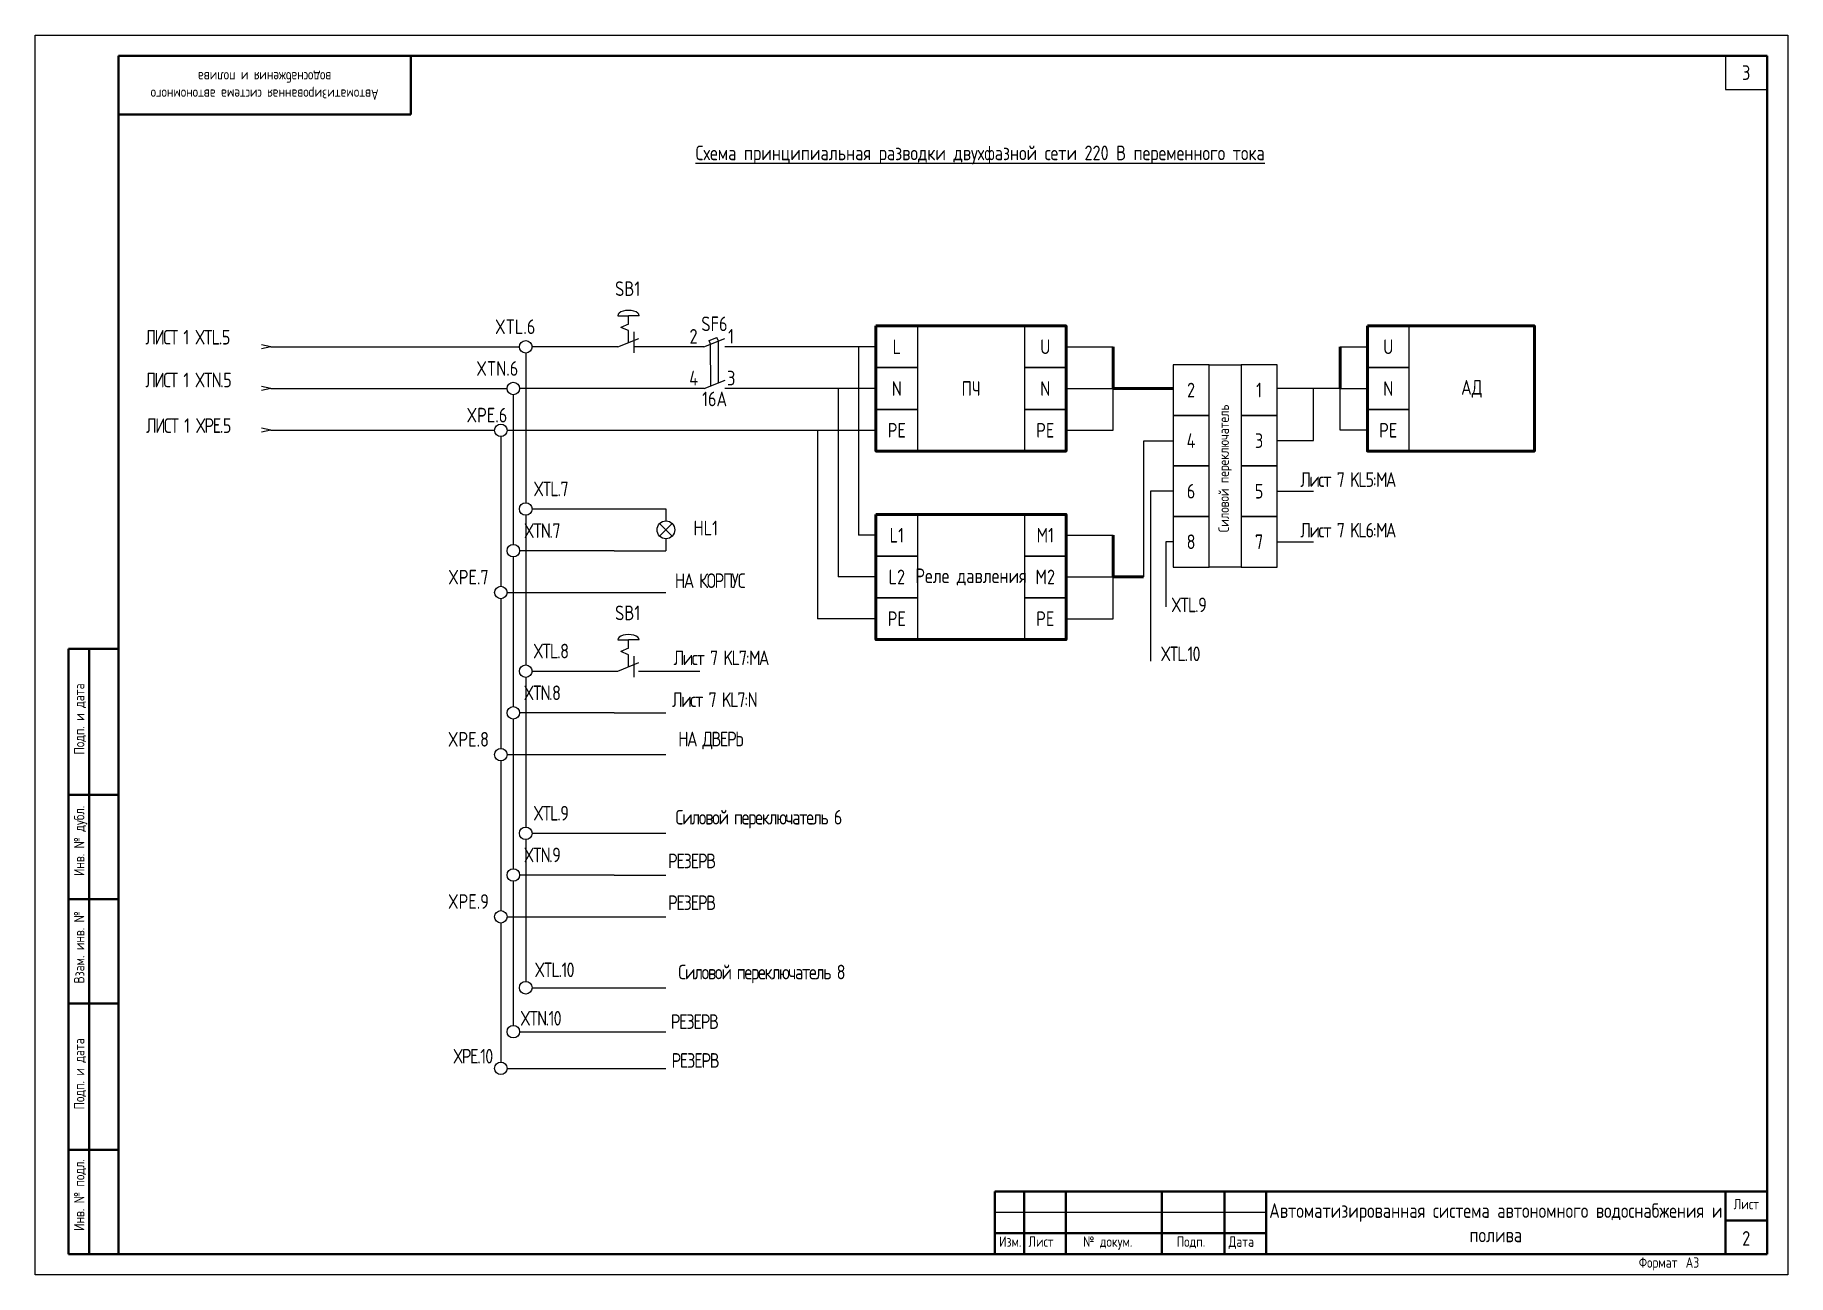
# Model space of a CAD drawing. Header units: millimetres. Extents: x 3520 to 8864, y 403 to 1747.
# Drawn here: x 3730 to 4150, y 1000 to 1297 of the extents above; entities that cross this region are included whole.
import ezdxf

# ---------------------------------------------------------------- set-up
doc = ezdxf.new("R2010")
doc.units = ezdxf.units.MM
doc.linetypes.add('K5LT_BASIC', pattern=[0])
doc.linetypes.add('K5LT_THIN', pattern=[0])
doc.layers.add('Стерка', color=7, linetype='Continuous', lineweight=15)
doc.styles.add('ГОСТ В', font='GOST_0.TTF', dxfattribs={"height": 3.5})
doc.styles.add('ГОСТ тип А', font='GOST_0.TTF', dxfattribs={"height": 3.5})

msp = doc.modelspace()

# ---------------------------------------------------------------- texts
at = {"color": 7, "linetype": 'Continuous', "lineweight": 15, "char_height": 3.5, "attachment_point": 5, "style": 'ГОСТ В'}
for s, insert, width in [('{\\C256;3}', (4140, 1288), 10), ('\\pxqc;{\\C256;Автоматизированная система автономного водоснабжения и полива}', (4080, 1012.5), 110)]:
    msp.add_mtext(s, dxfattribs=dict(at, insert=insert, width=width))
at = {"color": 7, "linetype": 'Continuous', "lineweight": 15, "insert": (3785, 1285), "char_height": 2.5, "width": 70, "attachment_point": 5, "rotation": 180, "style": 'ГОСТ В'}
msp.add_mtext('\\pxqc;{\\C256;Автоматизированная система автономного водоснабжения и полива}', dxfattribs=at)
at = {"color": 7, "insert": (3956.46, 1268.295), "char_height": 3.5, "width": 188.2916, "attachment_point": 5, "style": 'ГОСТ В'}
msp.add_mtext('{\\L\\C256;Схема принципиальная разводки двухфазной сети 220 В переменного тока}', dxfattribs=at)
at = {"linetype": 'Continuous', "lineweight": 15, "char_height": 3.5, "attachment_point": 5, "style": 'ГОСТ В'}
for s, insert, width in [('SB1', (3871.99, 1236.252), 0.56107), ('XTL.6', (3845.041, 1227.135), 5), ('{\\C256;2}', (3887.775, 1224.83), 5), ('{\\C256;SF6}', (3892.775, 1227.83), 5), ('{\\C256;1}', (3896.775, 1224.83), 5), ('{\\T0.75;ЛИСТ 1 XTL.5}', (3766.464, 1224.621), 27.23999), ('XTN.6', (3840.748, 1217.135), 6.03482), ('{\\T0.75;ЛИСТ 1 XTN.5}', (3766.62, 1214.375), 27.23999), ('{\\C256;4}', (3887.818, 1214.83), 5), ('{\\C256;3}', (3896.818, 1214.83), 5), ('ПЧ', (3954.267, 1212.33), 25.57493), ('16A', (3892.818, 1209.83), 15), ('{\\C256;XPE.6}', (3838.266, 1205.96), 5), ('{\\T0.75;ЛИСТ 1 XPE.5}', (3766.667, 1203.451), 27.23999), ('{\\T0.75;XTL.7}', (3853.478, 1188.29), 6.10692), ('{\\T0.75;Лист 7 KL5:MA}', (4044.475, 1190.509), 25.0115), ('HL1', (3890.705, 1178.914), 0.56107), ('{\\T0.75;XTN.7}', (3851.376, 1178.29), 5), ('{\\T0.75;Лист 7 KL6:MA}', (4044.475, 1178.395), 25.0115), ('{\\C256;XPE.7}', (3833.836, 1167.146), 5), ('{\\T0.75;НА КОРПУС}', (3891.638, 1166.292), 22.93086), ('Реле давления', (3954.267, 1167.194), 25.57493), ('SB1', (3871.99, 1158.589), 0.56107), ('{\\T0.75;XTL.9}', (4006.321, 1160.506, -1518.358), 25.0115), ('{\\T0.75;XTL.8}', (3853.478, 1149.445), 5.75961), ('{\\T0.75;Лист 7 KL7:MA}', (3894.282, 1147.816), 25.0115), ('{\\T0.75;XTL.10}', (4004.31, 1148.781, -1518.358), 25.0115), ('{\\T0.75;XTN.8}', (3851.376, 1139.445), 7.08387), ('{\\T0.75;Лист 7 KL7:N}', (3892.706, 1137.796), 25.0115), ('{\\C256;XPE.8}', (3833.836, 1128.301), 5), ('{\\T0.75;НА ДВЕРЬ}', (3891.821, 1128.01), 25.0115), ('{\\T0.75;XTL.9}', (3853.478, 1110.6), 6.10692), ('{\\T0.75;Силовой переключатель 6}', (3903.282, 1109.165), 49.35047), ('{\\T0.75;XTN.9}', (3851.376, 1100.6), 5), ('{\\T0.75;РЕЗЕРВ}', (3887.24, 1099.165), 25.0115), ('{\\C256;XPE.9}', (3833.836, 1089.456), 5), ('{\\T0.75;РЕЗЕРВ}', (3887.24, 1089.165), 25.0115), ('{\\T0.75;XTL.10}', (3854.321, 1073.094), 13.97586), ('{\\T0.75;Силовой переключатель 8}', (3903.994, 1072.083), 47.27914), ('{\\T0.75;XTN.10}', (3851.057, 1061.478), 21.13973), ('{\\T0.75;РЕЗЕРВ}', (3887.902, 1060.681), 25.0115), ('{\\T0.75;XPE.10}', (3834.804, 1052.392), 14.41403), ('{\\T0.75;РЕЗЕРВ}', (3888.082, 1051.372), 25.0115)]:
    msp.add_mtext(s, dxfattribs=dict(at, insert=insert, width=width))
at = {"linetype": 'Continuous', "char_height": 3.5, "attachment_point": 5, "style": 'ГОСТ В'}
for s, insert, width in [('L', (3936.48, 1222.33), 10), ('U', (3972.055, 1222.33), 10), ('U', (4054.237, 1222.33), 10), ('N', (3936.48, 1212.33), 10), ('N', (3972.055, 1212.33), 10), ('N', (4054.237, 1212.33), 10), ('2', (4006.982, 1211.965), 8.61458), ('1', (4023.288, 1211.965), 8.61458), ('PE', (3936.48, 1202.33), 10), ('PE', (3972.055, 1202.33), 10), ('4', (4006.982, 1199.851), 8.61458), ('3', (4023.288, 1199.851), 8.61458), ('PE', (4054.237, 1202.33), 10), ('6', (4006.982, 1187.737), 8.61458), ('5', (4023.288, 1187.737), 8.61458), ('L1', (3936.48, 1177.194), 10), ('M1', (3972.055, 1177.194), 10), ('8', (4006.982, 1175.622), 8.61458), ('7', (4023.288, 1175.622), 8.61458), ('L2', (3936.48, 1167.194), 10), ('M2', (3972.055, 1167.194), 10), ('PE', (3936.48, 1157.194), 10), ('PE', (3972.055, 1157.194), 10)]:
    msp.add_mtext(s, dxfattribs=dict(at, insert=insert, width=width))
at = {"insert": (4013.553, 1160.35), "char_height": 2.5, "attachment_point": 1, "rotation": 90, "style": 'ГОСТ В'}
msp.add_mtext_dynamic_manual_height_columns('\\pxqc;Силовой переключатель', width=65.67005, gutter_width=12.5, heights=[11.685], dxfattribs=at)
at = {"layer": 'Стерка', "insert": (4074.237, 1212.254), "char_height": 3.5, "attachment_point": 5, "style": 'ГОСТ В'}
msp.add_mtext_dynamic_manual_height_columns('АД', width=30, gutter_width=17.5, heights=[0], dxfattribs=at)
at = {"layer": 'Стерка', "color": 7, "insert": (4140, 1008.75), "char_height": 3.5, "attachment_point": 5, "style": 'ГОСТ тип А'}
msp.add_mtext_dynamic_manual_height_columns('2', width=10, gutter_width=17.5, heights=[0], dxfattribs=at)

# ---------------------------------------------------------------- blocks, each defined once
blk = doc.blocks.new('A3-2')
at = {"linetype": 'K5LT_THIN', "lineweight": 18}
for p, q in [((420, 0), (420, 297)), ((420, 297), (840, 297)), ((840, 297), (840, 0)), ((650, 15), (715, 15)), ((840, 0), (420, 0))]:
    blk.add_line(p, q, dxfattribs=at)
at = {"linetype": 'K5LT_BASIC', "lineweight": 40}
for p, q in [((440, 5), (440, 292)), ((440, 292), (835, 292)), ((510, 292), (510, 278)), ((835, 292), (835, 5)), ((510, 278), (440, 278)), ((428, 5), (428, 150)), ((440, 150), (428, 150)), ((433, 5), (433, 150)), ((440, 115), (428, 115)), ((440, 90), (428, 90)), ((440, 65), (428, 65)), ((440, 30), (428, 30)), ((650, 20), (835, 20)), ((650, 5), (650, 20)), ((657, 5), (657, 20)), ((667, 5), (667, 20)), ((690, 5), (690, 20)), ((705, 5), (705, 20)), ((715, 5), (715, 20)), ((825, 5), (825, 20)), ((825, 13), (835, 13)), ((650, 10), (657, 10)), ((657, 10), (667, 10)), ((667, 10), (690, 10)), ((690, 10), (705, 10)), ((705, 10), (715, 10)), ((440, 5), (428, 5)), ((835, 5), (440, 5))]:
    blk.add_line(p, q, dxfattribs=at)
at = {"char_height": 2.5, "attachment_point": 1, "rotation": 90, "style": 'ГОСТ тип А'}
for s, insert in [('Подп. и дата', (429.32, 124.64)), ('Инв. № дубл.', (429.32, 95.56)), ('Взам. инв. №', (429.32, 69.83)), ('Подп. и дата', (429.32, 39.64)), ('Инв. № подл.', (429.32, 10.56))]:
    blk.add_mtext(s, dxfattribs=dict(at, insert=insert))
at = {"char_height": 2.5, "attachment_point": 1, "style": 'ГОСТ тип А'}
for s, insert in [('Лист', (826.99, 18.23)), ('Изм.', (651.01, 9.23)), ('Лист', (658, 9.23)), ('№ докум.', (671.12, 9.23)), ('Подп.', (693.55, 9.23)), ('Дата', (706, 9.23)), ('Формат', (804.26, 4.23)), ('A3', (815.5, 4.23))]:
    blk.add_mtext(s, dxfattribs=dict(at, insert=insert))

# ---------------------------------------------------------------- linework, layer by layer
for p, q in [((4135, 1292), (4135, 1284)), ((4145, 1020), (4145, 1292)), ((4135, 1284), (4145, 1284)), ((3786.504, 1222.33), (3784.223, 1222.803)), ((3786.504, 1222.33), (3784.223, 1221.856)), ((3869.673, 1222.33), (3874.673, 1224.33)), ((3873.483, 1225.914), (3873.483, 1220.869)), ((3890.275, 1222.33), (3873.483, 1222.33)), ((3890.275, 1222.33), (3895.275, 1224.33)), ((3891.515, 1223.826), (3893.384, 1224.573)), ((3891.86, 1222.964), (3891.515, 1223.826)), ((3893.729, 1223.711), (3893.384, 1224.573)), ((3927.34, 1222.33), (3927.34, 1177.194)), ((3890.318, 1212.33), (3895.318, 1214.33)), ((3786.504, 1212.33), (3784.223, 1212.803)), ((3786.504, 1212.33), (3784.223, 1211.856)), ((3922.401, 1212.33), (3922.401, 1167.194)), ((3988.315, 1202.33), (3988.315, 1212.33)), ((4042.694, 1212.33), (4027.596, 1212.33)), ((4036.344, 1199.851), (4036.344, 1212.33)), ((4042.694, 1202.33), (4042.694, 1212.33)), ((3786.504, 1202.33), (3784.223, 1202.803)), ((3786.504, 1202.33), (3784.223, 1201.856)), ((3917.462, 1202.33), (3917.462, 1157.194)), ((3977.055, 1202.33), (3988.315, 1202.33)), ((4049.237, 1202.33), (4042.694, 1202.33)), ((4002.675, 1199.741), (3995.594, 1199.741)), ((3995.594, 1199.741), (3995.594, 1167.194)), ((4027.596, 1199.851), (4036.344, 1199.851)), ((4002.675, 1187.737), (3997.299, 1187.737)), ((3997.299, 1187.737), (3997.299, 1147.046)), ((4027.596, 1187.737), (4036.344, 1187.737)), ((3847.571, 1181.985), (3847.571, 1146.14)), ((3849.071, 1183.485), (3881.155, 1183.485)), ((3881.155, 1183.485), (3881.155, 1180.612)), ((3881.155, 1176.358), (3881.155, 1173.485)), ((3931.48, 1177.194), (3927.34, 1177.194)), ((3844.592, 1171.985), (3844.592, 1136.14)), ((3868.732, 1173.485), (3881.155, 1173.485)), ((4002.675, 1175.622), (4000.911, 1175.622)), ((4000.911, 1175.622), (4000.911, 1160.019)), ((4027.596, 1175.622), (4036.344, 1175.622)), ((3931.48, 1167.194), (3922.401, 1167.194)), ((3988.315, 1157.194), (3988.315, 1167.194)), ((3841.592, 1161.985), (3841.592, 1126.14)), ((3931.48, 1157.194), (3917.462, 1157.194)), ((3977.055, 1157.194), (3988.315, 1157.194)), ((3869.673, 1144.666), (3874.673, 1146.666)), ((3873.483, 1148.25), (3873.483, 1143.205)), ((3849.071, 1144.64), (3869.607, 1144.64)), ((3874.592, 1144.652), (3889.262, 1144.652)), ((3868.732, 1134.64), (3881.155, 1134.64)), ((3849.071, 1105.795), (3881.155, 1105.795)), ((3847.571, 1104.295), (3847.571, 1070.295)), ((3844.592, 1094.295), (3844.592, 1059.757)), ((3868.732, 1095.795), (3881.155, 1095.795)), ((3841.592, 1084.295), (3841.592, 1050.986)), ((3849.071, 1068.795), (3881.155, 1068.795)), ((3846.092, 1058.257), (3881.155, 1058.257)), ((3843.092, 1049.486), (3881.155, 1049.486))]:
    msp.add_line(p, q)
at = {"lineweight": 50}
for p, q in [((3988.315, 1212.33), (3988.315, 1222.33)), ((4042.694, 1212.33), (4042.694, 1222.33)), ((3988.315, 1212.33), (4002.675, 1212.33)), ((3988.315, 1167.194), (3988.315, 1177.194)), ((3988.315, 1167.194), (3995.594, 1167.194))]:
    msp.add_line(p, q, dxfattribs=at)
for points in [[(3931.48, 1227.33), (3977.055, 1227.33), (3977.055, 1197.33), (3931.48, 1197.33)], [(4049.237, 1227.33), (4089.237, 1227.33), (4089.237, 1197.33), (4049.237, 1197.33)], [(3931.48, 1182.194), (3977.055, 1182.194), (3977.055, 1152.194), (3931.48, 1152.194)]]:
    msp.add_lwpolyline(points, close=True, dxfattribs=at)
for points in [[(4002.675, 1205.908), (4011.289, 1205.908), (4011.289, 1218.022), (4002.675, 1218.022)], [(4011.289, 1218.022), (4018.981, 1218.022), (4018.981, 1169.565), (4011.289, 1169.565)], [(4018.981, 1205.908), (4027.596, 1205.908), (4027.596, 1218.022), (4018.981, 1218.022)], [(4002.675, 1193.794), (4011.289, 1193.794), (4011.289, 1205.908), (4002.675, 1205.908)], [(4018.981, 1193.794), (4027.596, 1193.794), (4027.596, 1205.908), (4018.981, 1205.908)], [(4002.675, 1181.679), (4011.289, 1181.679), (4011.289, 1193.794), (4002.675, 1193.794)], [(4018.981, 1181.679), (4027.596, 1181.679), (4027.596, 1193.794), (4018.981, 1193.794)], [(4002.675, 1169.565), (4011.289, 1169.565), (4011.289, 1181.679), (4002.675, 1181.679)], [(4018.981, 1169.565), (4027.596, 1169.565), (4027.596, 1181.679), (4018.981, 1181.679)]]:
    msp.add_lwpolyline(points, close=True)
at = {"layer": 'Стерка'}
for p, q in [((3869.601, 1229.776), (3872.173, 1229.776)), ((3872.173, 1227.776), (3870.391, 1226.987)), ((3872.173, 1226.198), (3870.391, 1226.987)), ((3872.173, 1227.776), (3872.173, 1229.776)), ((3874.745, 1229.776), (3872.173, 1229.776)), ((3786.504, 1222.33), (3846.071, 1222.33)), ((3869.673, 1222.33), (3849.071, 1222.33)), ((3872.173, 1223.33), (3872.173, 1226.198)), ((3891.902, 1212.964), (3891.86, 1222.964)), ((3893.771, 1213.711), (3893.729, 1223.711)), ((3931.48, 1222.33), (3895.275, 1222.33)), ((3977.055, 1222.33), (3988.315, 1222.33)), ((4042.694, 1222.33), (4049.237, 1222.33)), ((3847.571, 1220.799), (3847.571, 1184.985)), ((3786.504, 1212.33), (3843.092, 1212.33)), ((3844.592, 1210.799), (3844.592, 1174.985)), ((3890.318, 1212.33), (3846.092, 1212.33)), ((3931.48, 1212.33), (3895.275, 1212.33)), ((3977.055, 1212.33), (3988.315, 1212.33)), ((4042.694, 1212.33), (4049.237, 1212.33)), ((3786.504, 1202.33), (3840.092, 1202.33)), ((3843.092, 1202.33), (3931.48, 1202.33)), ((3841.592, 1200.799), (3841.592, 1164.985)), ((3879.651, 1176.981), (3882.659, 1179.989)), ((3882.659, 1176.981), (3879.651, 1179.989)), ((3977.055, 1177.194), (3988.315, 1177.194)), ((3868.732, 1173.485), (3846.092, 1173.485)), ((3843.092, 1163.485), (3881.155, 1163.485)), ((3977.055, 1167.194), (3988.315, 1167.194)), ((3869.601, 1152.113), (3872.173, 1152.113)), ((3872.173, 1150.113), (3872.173, 1152.113)), ((3874.745, 1152.113), (3872.173, 1152.113)), ((3872.173, 1150.113), (3870.391, 1149.324)), ((3872.173, 1148.535), (3870.391, 1149.324)), ((3872.173, 1145.666), (3872.173, 1148.535)), ((3847.571, 1143.11), (3847.571, 1107.295)), ((3868.732, 1134.64), (3846.092, 1134.64)), ((3844.592, 1133.11), (3844.592, 1097.295)), ((3841.592, 1123.11), (3841.592, 1087.295)), ((3843.092, 1124.64), (3881.155, 1124.64)), ((3868.732, 1095.795), (3846.092, 1095.795)), ((3843.092, 1085.795), (3881.155, 1085.795))]:
    msp.add_line(p, q, dxfattribs=at)
for points in [[(3931.48, 1217.33), (3941.48, 1217.33), (3941.48, 1227.33), (3931.48, 1227.33)], [(3967.055, 1217.33), (3977.055, 1217.33), (3977.055, 1227.33), (3967.055, 1227.33)], [(4049.237, 1217.33), (4059.237, 1217.33), (4059.237, 1227.33), (4049.237, 1227.33)], [(3931.48, 1207.33), (3941.48, 1207.33), (3941.48, 1217.33), (3931.48, 1217.33)], [(3967.055, 1207.33), (3977.055, 1207.33), (3977.055, 1217.33), (3967.055, 1217.33)], [(4049.237, 1207.33), (4059.237, 1207.33), (4059.237, 1217.33), (4049.237, 1217.33)], [(3931.48, 1197.33), (3941.48, 1197.33), (3941.48, 1207.33), (3931.48, 1207.33)], [(3967.055, 1197.33), (3977.055, 1197.33), (3977.055, 1207.33), (3967.055, 1207.33)], [(4049.237, 1197.33), (4059.237, 1197.33), (4059.237, 1207.33), (4049.237, 1207.33)], [(3931.48, 1172.194), (3941.48, 1172.194), (3941.48, 1182.194), (3931.48, 1182.194)], [(3967.055, 1172.194), (3977.055, 1172.194), (3977.055, 1182.194), (3967.055, 1182.194)], [(3931.48, 1162.194), (3941.48, 1162.194), (3941.48, 1172.194), (3931.48, 1172.194)], [(3967.055, 1162.194), (3977.055, 1162.194), (3977.055, 1172.194), (3967.055, 1172.194)], [(3931.48, 1152.194), (3941.48, 1152.194), (3941.48, 1162.194), (3931.48, 1162.194)], [(3967.055, 1152.194), (3977.055, 1152.194), (3977.055, 1162.194), (3967.055, 1162.194)]]:
    msp.add_lwpolyline(points, close=True, dxfattribs=at)
for centre, radius in [((3847.571, 1222.33), 1.5), ((3844.592, 1212.33), 1.5), ((3841.592, 1202.33), 1.5), ((3847.571, 1183.485), 1.5), ((3881.155, 1178.485), 2.127), ((3844.592, 1173.485), 1.5), ((3841.592, 1163.485), 1.5), ((3847.571, 1144.64), 1.5), ((3844.592, 1134.64), 1.5), ((3841.592, 1124.64), 1.5), ((3847.571, 1105.795), 1.5), ((3844.592, 1095.795), 1.5), ((3841.592, 1085.795), 1.5), ((3847.571, 1068.795), 1.5), ((3844.592, 1058.257), 1.5), ((3841.592, 1049.486), 1.5)]:
    msp.add_circle(centre, radius, dxfattribs=at)
for centre in [(3872.173, 1229.776), (3872.173, 1152.113)]:
    msp.add_ellipse(centre, major_axis=(2.572, 0), ratio=0.5, start_param=0, end_param=3.1415927, dxfattribs=at)

# ---------------------------------------------------------------- block references
msp.add_blockref('A3-2', (3310, 1000))

msp.set_redraw_order([(e.dxf.handle, doc.entitydb.next_handle()) for e in msp.query("TEXT MTEXT ATTDEF DIMENSION ARC_DIMENSION")])  # texts and dimensions are drawn at this point

doc.saveas('drawing.dxf')
